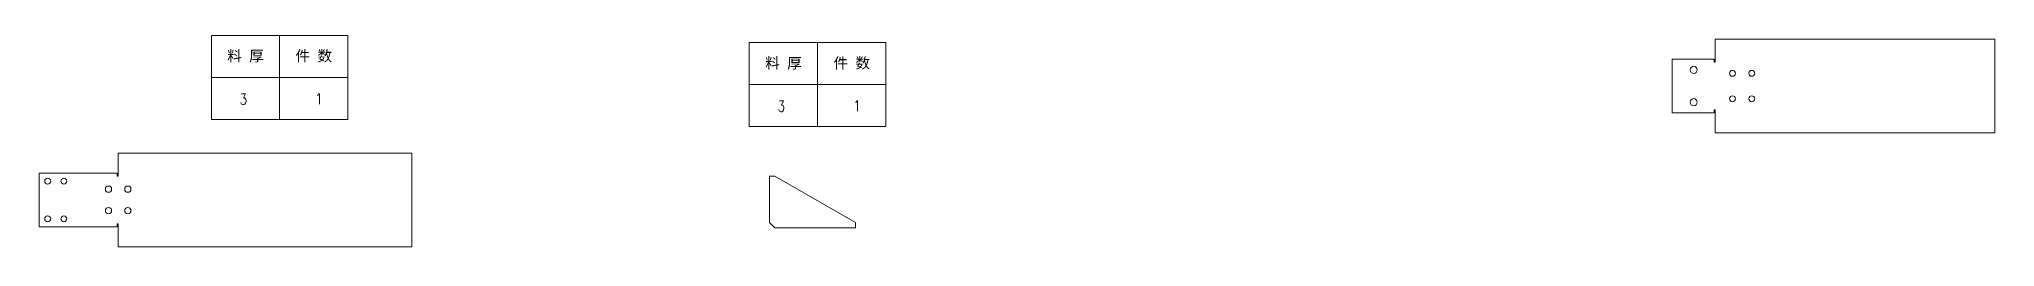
# Model space of a CAD drawing. Header units: millimetres. Extents: x 1333 to 142399, y -42879 to -5704.
# Drawn here: x 72848 to 74666, y -12166 to -11973 of the extents above; entities that cross this region are included whole.
import ezdxf
from ezdxf.enums import TextEntityAlignment as Align

# ---------------------------------------------------------------- set-up
doc = ezdxf.new("R2010")
doc.units = ezdxf.units.MM
doc.header["$LTSCALE"] = 0.5
doc.layers.add('标注线', color=3, linetype='Continuous', lineweight=18)
doc.styles.add('DIM', font='romans.shx', dxfattribs={"width": 0.8, "bigfont": 'bigfont.shx'})
doc.styles.get("Standard").update_dxf_attribs({"font": 'simplex.shx'})

# ---------------------------------------------------------------- blocks, each defined once
blk = doc.blocks.new('*T234')
at = {"color": 0, "linetype": 'ByBlock', "lineweight": -2, "transparency": 16777216}
for p, q in [((0, 0), (127, 0)), ((0, 0), (0, -78)), ((63.5, 0), (63.5, -78)), ((127, 0), (127, -78)), ((0, -39), (127, -39)), ((0, -78), (127, -78))]:
    blk.add_line(p, q, dxfattribs=at)
at = {"color": 0, "transparency": 16777216, "char_height": 10, "width": 60.5, "attachment_point": 5}
for s, insert in [('{\\fSimSun|b0|i0|c134|p2;料 厚}', (31.75, -19.5)), ('{\\fSimSun|b0|i0|c134|p2;件 数}', (95.25, -19.5))]:
    blk.add_mtext(s, dxfattribs=dict(at, insert=insert))
blk = doc.blocks.new('圆心打标')
at = {"layer": '标注线'}
for p, q in [((-2.5, 0), (2.5, 0)), ((0, 2.5), (0, -2.5))]:
    blk.add_line(p, q, dxfattribs=at)
blk = doc.blocks.new('拆图参数')
blk.add_blockref('*T234', (-63.5, 78))
at = {"layer": '标注线'}
blk.add_blockref('圆心打标', (67219.7, -21339.8), dxfattribs=at)
at = {"style": 'DIM', "width": 0.8}
blk.add_attdef('6', text='', height=10, dxfattribs=at).set_placement((-37.1, 18.9), align=Align.MIDDLE_LEFT)
blk.add_attdef('1', text='', height=10, dxfattribs=at).set_placement((36.6, 19.3), align=Align.MIDDLE_CENTER)

msp = doc.modelspace()

# ---------------------------------------------------------------- linework, layer by layer
at = {"layer": '标注线'}
for p, q in [((74666.02, -11973.213), (74406.02, -11973.213)), ((74406.02, -11973.213), (74406.02, -11994.713)), ((74666.02, -12060.213), (74666.02, -11973.213)), ((74366.02, -11991.713), (74366.02, -12041.713)), ((74366.02, -11991.713), (74405.02, -11991.713)), ((74405.02, -11991.713), (74405.02, -11994.713)), ((74405.02, -11994.713), (74406.02, -11994.713)), ((74366.02, -12041.713), (74405.02, -12041.713)), ((74405.02, -12041.713), (74405.02, -12038.713)), ((74405.02, -12038.713), (74406.02, -12038.713)), ((74406.02, -12038.713), (74406.02, -12060.213)), ((74406.02, -12060.213), (74666.02, -12060.213)), ((73194.205, -12079.009), (72921.205, -12079.009)), ((72921.205, -12079.009), (72921.205, -12100.509)), ((73194.205, -12166.009), (73194.205, -12079.009)), ((72847.705, -12147.509), (72847.705, -12097.509)), ((72847.705, -12097.509), (72920.205, -12097.509)), ((72920.205, -12097.509), (72920.205, -12100.509)), ((72920.205, -12100.509), (72921.205, -12100.509)), ((73531.628, -12100.327), (73526.628, -12100.327)), ((73526.628, -12100.327), (73526.628, -12143.327)), ((73531.628, -12100.327), (73606.628, -12143.327)), ((72920.205, -12144.509), (72921.205, -12144.509)), ((72920.205, -12147.509), (72920.205, -12144.509)), ((72921.205, -12144.509), (72921.205, -12166.009)), ((73526.628, -12143.327), (73531.628, -12148.327)), ((73606.628, -12148.327), (73606.628, -12143.327)), ((72847.705, -12147.509), (72920.205, -12147.509)), ((73531.628, -12148.327), (73606.628, -12148.327)), ((72921.205, -12166.009), (73194.205, -12166.009))]:
    msp.add_line(p, q, dxfattribs=at)
for centre, radius in [((74386.02, -12001.713), 3.3), ((74422.02, -12004.913), 2.75), ((74440.02, -12004.913), 2.75), ((74386.02, -12031.713), 3.3), ((74422.02, -12028.513), 2.75), ((74440.02, -12028.513), 2.75), ((72855.705, -12105.009), 2.75), ((72870.705, -12105.009), 2.75), ((72912.205, -12112.509), 2.9), ((72930.205, -12112.509), 2.9), ((72855.705, -12140.009), 2.75), ((72870.705, -12140.009), 2.75), ((72912.205, -12132.509), 2.9), ((72930.205, -12132.509), 2.9)]:
    msp.add_circle(centre, radius, dxfattribs=at)

# ---------------------------------------------------------------- block references
for p, values in [((72751.703, -7765.447), {'1': '2', '6': '1.5'}), ((73811.377, -8073.85), {'1': '3', '6': '6'}), ((74217.119, -8061.604), {'1': '3', '6': '6'}), ((73397.737, -8376.194), {'1': '4', '6': '2'}), ((72571.803, -8920.425), {'1': '1', '6': '6'}), ((73489.485, -8931.277), {'1': '1', '6': '6'}), ((74314.519, -8954.133), {'1': '1', '6': '9'}), ((73892.232, -8979.859), {'1': '1', '6': '6'}), ((72960.133, -9007.207), {'1': '1', '6': '6'}), ((73496.597, -9672.882), {'1': '6', '6': '5'}), ((74566.209, -10101.837), {'1': '6', '6': '5'}), ((74521.028, -11914.18), {'1': '1', '6': '3'}), ((73071.329, -12047.833), {'1': '1', '6': '3'}), ((73571.504, -12054.44), {'1': '1', '6': '3'})]:
    msp.add_blockref('拆图参数', p, dxfattribs=at).add_auto_attribs(values)

doc.saveas('drawing.dxf')
